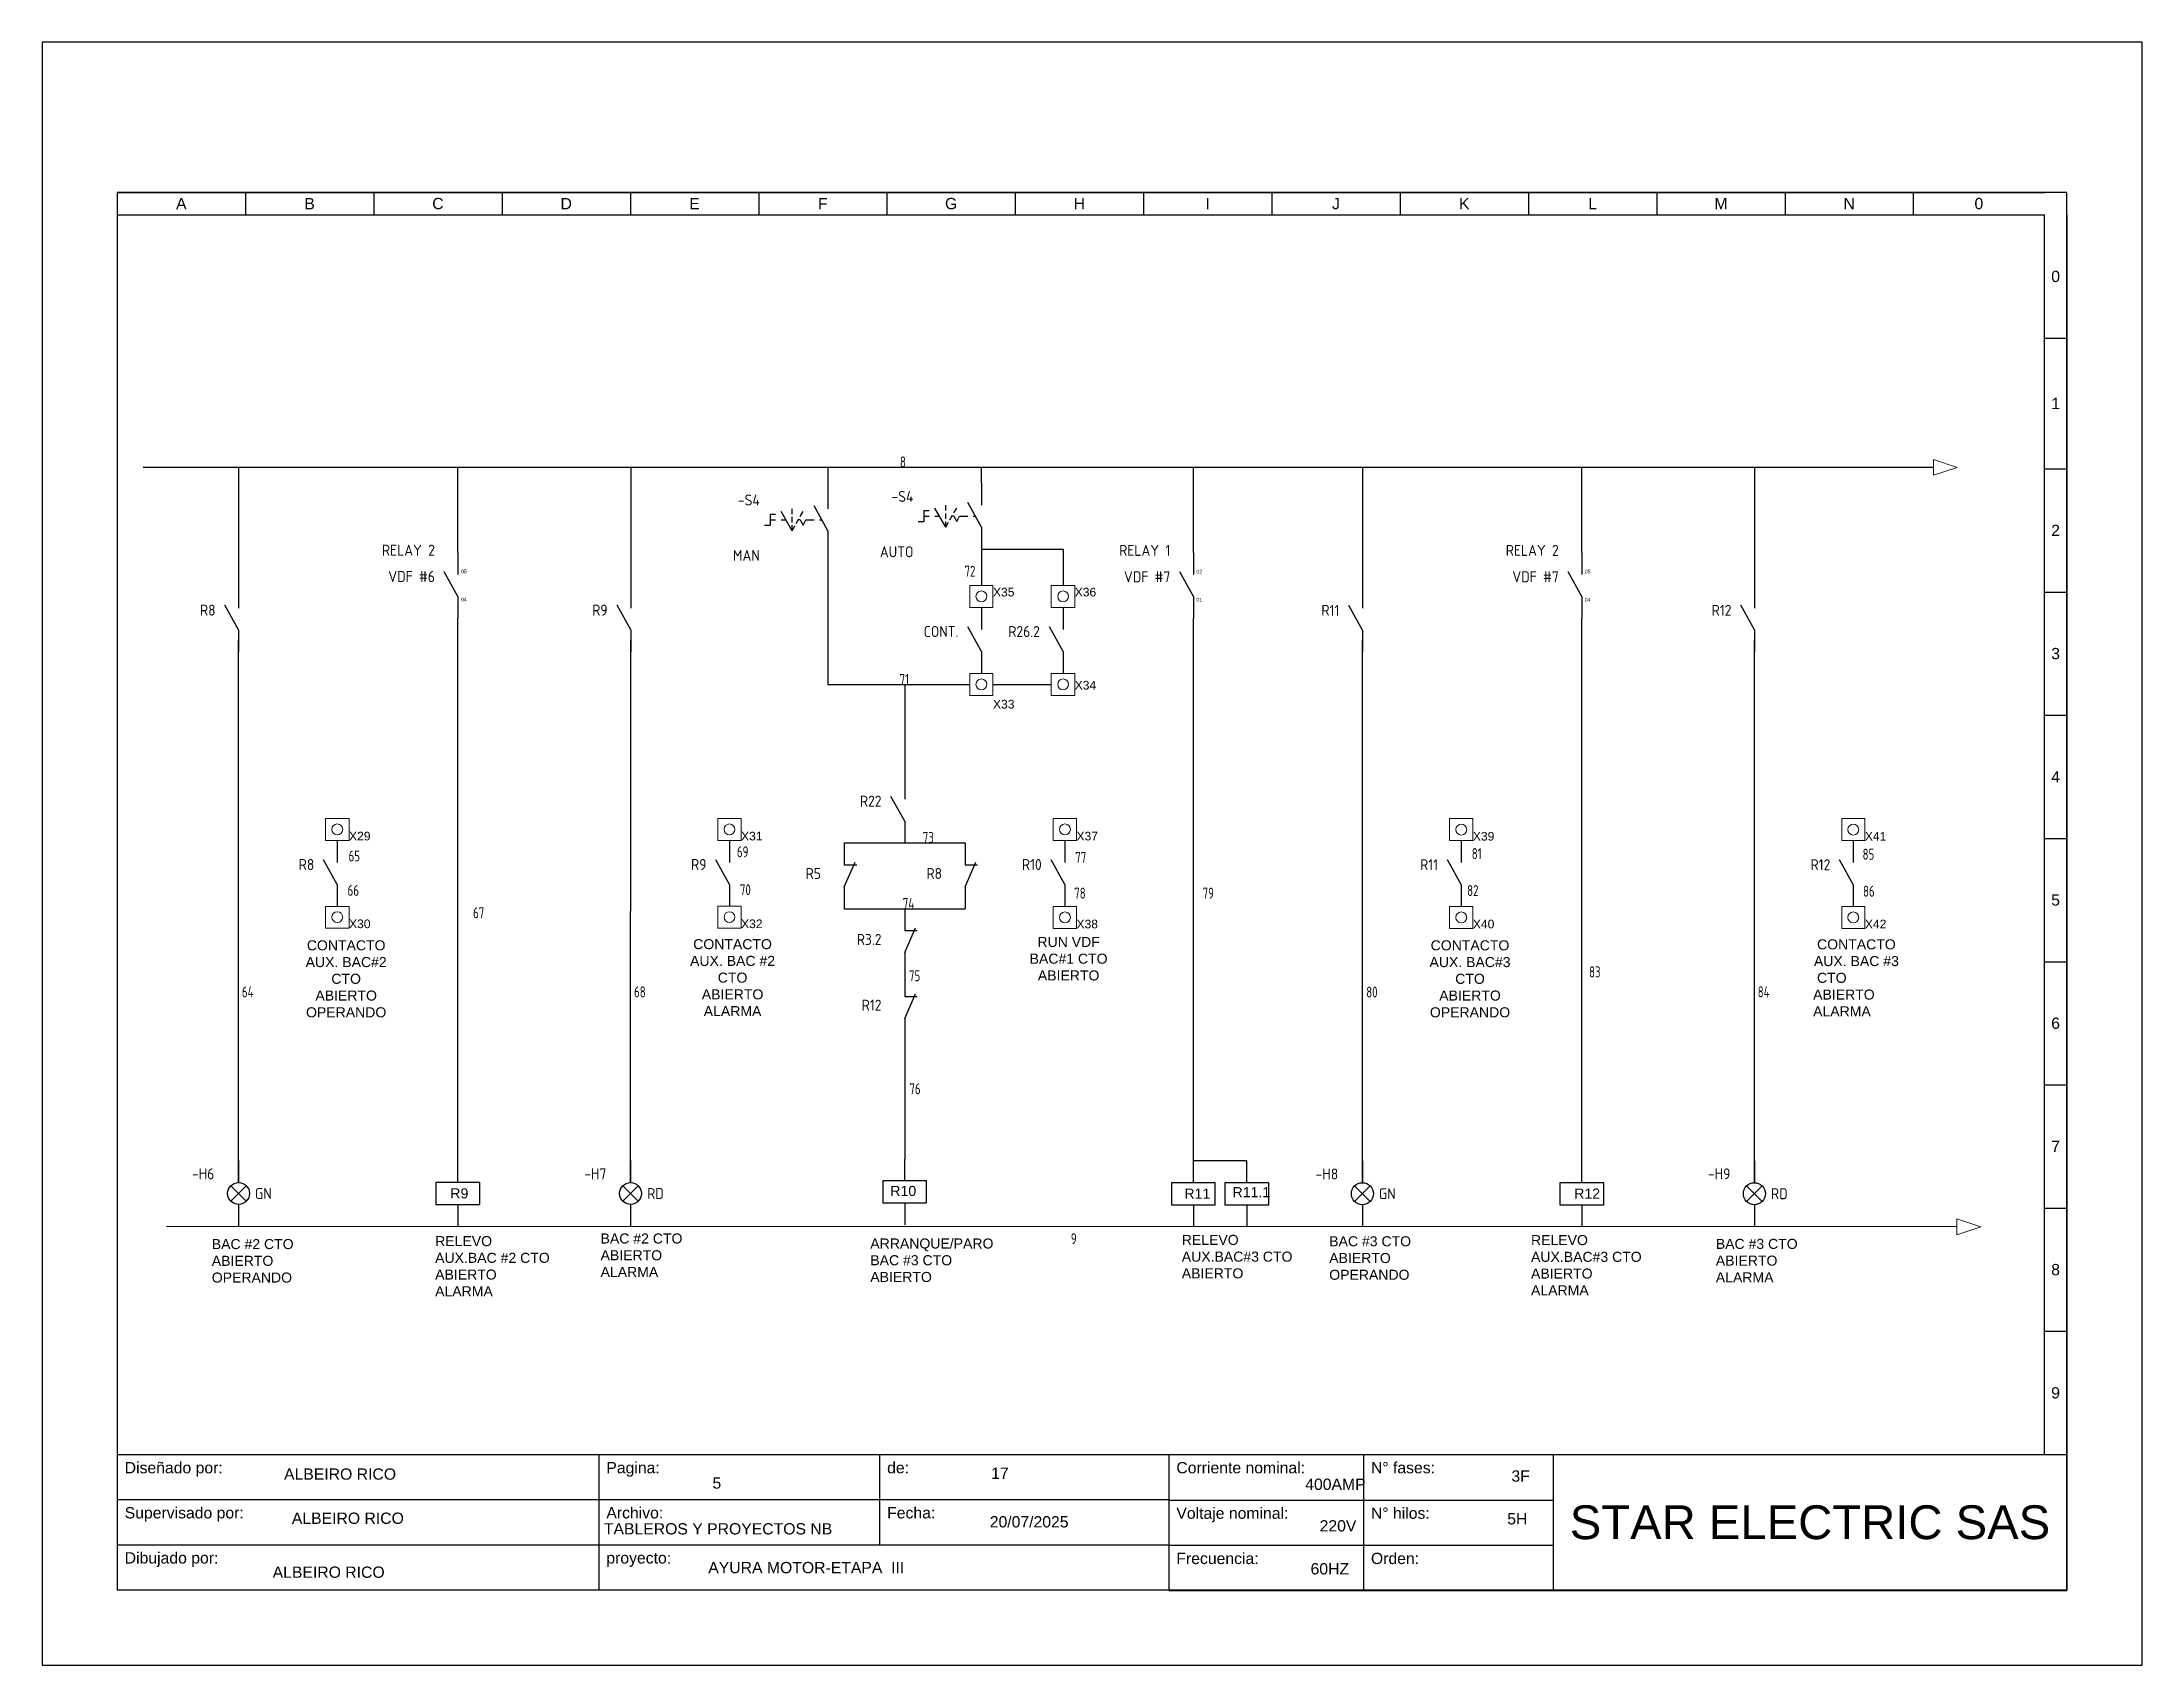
# Model space of a CAD drawing. Header units: millimetres. Extents: x 691 to 18605, y 670 to 10026.
# Drawn here: x 4941 to 5992, y 9213 to 10026 of the extents above; entities that cross this region are included whole.
import ezdxf
from ezdxf.enums import TextEntityAlignment as Align

# ---------------------------------------------------------------- set-up
doc = ezdxf.new("R2010")
doc.units = ezdxf.units.MM
doc.linetypes.add('DASHEDX2', pattern=[1.5, 1, -0.5])
for name, color, linetype in [('-DIAGRAMA', 7, 'Continuous'), ('-Electrico', 5, 'Continuous'), ('DESC', 150, 'Continuous'), ('LOC', 8, 'Continuous'), ('MISC', 7, 'Continuous'), ('SYMS', 7, 'Continuous'), ('TAGS', 150, 'Continuous'), ('WIRENO', 72, 'Continuous'), ('YEL_14_THHN', 2, 'Continuous')]:
    doc.layers.add(name, color=color, linetype=linetype)
doc.styles.get("Standard").update_dxf_attribs({"font": 'arial.ttf'})
doc.styles.add('WD_IEC', font='ISOCP2.shx', dxfattribs={"width": 0.9, "height": 4})

msp = doc.modelspace()

# ---------------------------------------------------------------- texts
at = {"color": 0, "lineweight": 0}
for s, height, p in [('05', 1.88, (5150.7, 9759.8)), ('02', 1.88, (5518.8, 9759.7)), ('05', 1.88, (5713.2, 9759.7)), ('04', 1.88, (5150.7, 9745.7)), ('X35', 4.33, (5417, 9748.2)), ('X36', 4.33, (5457.9, 9748.2)), ('01', 1.88, (5518.8, 9745.6)), ('04', 1.88, (5713.2, 9745.6)), ('X34', 4.33, (5457.9, 9701.6)), ('X33', 4.33, (5417, 9692.1)), ('X29', 4.33, (5094.7, 9626.1)), ('X31', 4.33, (5290.9, 9626.1)), ('X37', 4.33, (5458.8, 9626.1)), ('X39', 4.33, (5657.2, 9626)), ('X41', 4.33, (5853.4, 9626)), ('X30', 4.33, (5094.7, 9582.2)), ('X32', 4.33, (5290.9, 9582.2)), ('X38', 4.33, (5458.8, 9582.1)), ('X40', 4.33, (5657.2, 9582.1)), ('X42', 4.33, (5853.4, 9582.1))]:
    msp.add_text(s, height=height, dxfattribs=at).set_placement(p)
at = {"color": 0, "char_height": 5.025, "attachment_point": 1}
for s, width, heights, insert in [('\\pxqc;CONTACTO AUX. BAC#2 CTO ABIERTO OPERANDO', 43.322, [48.1], (5071.6, 9576.1)), ('\\pxqc;CONTACTO AUX. BAC #2 CTO ABIERTO ALARMA', 43.322, [0], (5265, 9576.7)), ('\\pxqc;RUN VDF BAC#1 CTO ABIERTO', 43.322, [0], (5433.2, 9577.8)), ('\\pxqc;CONTACTO AUX. BAC#3 CTO ABIERTO OPERANDO', 43.322, [48.1], (5634.1, 9576.1)), ('\\pxqc;CONTACTO AUX. BAC #3\\P\\pq*; CTO ABIERTO ALARMA', 43.322, [0], (5827.5, 9576.6)), ('RELEVO AUX.BAC#3 CTO ABIERTO', 57.695, [0], (5511.5, 9428.7)), ('RELEVO AUX.BAC#3 CTO ABIERTO ALARMA', 57.695, [0], (5686.3, 9428.6)), ('RELEVO AUX.BAC #2 CTO ABIERTO ALARMA', 57.695, [0], (5137.8, 9428.1)), ('ARRANQUE/PARO\\PBAC #3 CTO ABIERTO', 41.651, [0], (5355.6, 9426.9))]:
    msp.add_mtext_dynamic_manual_height_columns(s, width=width, gutter_width=25.1, heights=heights, dxfattribs=dict(at, insert=insert))
at = {"color": 0, "linetype": 'DASHEDX2', "char_height": 5.06, "attachment_point": 1}
for s, insert in [('R9', (5145.4, 9452)), ('R10', (5365.6, 9453.2)), ('R11', (5512.8, 9451.9)), ('R11.1', (5536.9, 9452.6)), ('R12', (5707.9, 9451.9))]:
    msp.add_mtext_dynamic_manual_height_columns(s, width=14.102, gutter_width=25.3, heights=[6.68], dxfattribs=dict(at, insert=insert))
at = {"color": 0, "char_height": 5.025, "width": 58.975, "attachment_point": 1}
for s, insert in [('BAC #2 CTO ABIERTO ALARMA', (5220.6, 9429.4)), ('BAC #2 CTO ABIERTO OPERANDO', (5026, 9426.6)), ('BAC #3 CTO ABIERTO OPERANDO', (5585.3, 9428)), ('BAC #3 CTO ABIERTO ALARMA', (5778.8, 9426.7))]:
    msp.add_mtext(s, dxfattribs=dict(at, insert=insert))

# ---------------------------------------------------------------- blocks, each defined once
blk = doc.blocks.new('*T3')
at = {"color": 0, "linetype": 'ByBlock', "lineweight": -2}
for p, q in [((0, 0), (139.92, 0)), ((0, 0), (0, -18)), ((64.08, 0), (64.08, -18)), ((101.44, 0), (101.44, -12)), ((139.92, 0), (139.92, -18)), ((0, -6), (139.92, -6)), ((0, -12), (139.92, -12)), ((0, -18), (139.92, -18))]:
    blk.add_line(p, q, dxfattribs=at)
at = {"color": 0, "char_height": 1.5, "attachment_point": 1}
for s, insert, width in [('{\\fArial|b0|i0|c162|p34;Diseñado por:}', (1, -1), 62.0824), ('{\\fArial|b0|i0|c162|p34;Pagina:}', (65.08, -1), 35.3574), ('{\\fArial|b0|i0|c162|p34;de}:', (102.44, -1), 36.4813), ('{\\fArial|b0|i0|c162|p34;Supervisado por:}', (1, -7), 62.0824), ('{\\fArial|b0|i0|c162|p34;Archivo:}', (65.08, -7), 35.3574), ('Fecha:', (102.44, -7), 36.4813), ('Dibujado por:', (1, -13), 62.0824), ('{\\fArial|b0|i0|c162|p34;proyecto:}', (65.08, -13), 73.8387)]:
    blk.add_mtext(s, dxfattribs=dict(at, insert=insert, width=width))
blk = doc.blocks.new('*T4')
at = {"color": 0, "linetype": 'ByBlock', "lineweight": -2}
for p, q in [((0, 0), (119.48, 0)), ((0, 0), (0, -18.07)), ((25.89, 0), (25.89, -18.07)), ((51.13, 0), (51.13, -18.07)), ((119.48, 0), (119.48, -18.07)), ((0, -6.05), (51.13, -6.05)), ((0, -12.07), (51.13, -12.07)), ((0, -18.07), (119.48, -18.07))]:
    blk.add_line(p, q, dxfattribs=at)
at = {"color": 0}
for s, insert, char_height, width, attachment_point in [('Corriente nominal:', (1, -1), 1.5, 23.894, 1), ('{\\fArial|b0|i0|c162|p34;N° fases:}', (26.89, -1), 1.5, 23.2313, 1), ('Voltaje nominal:', (1, -7.05), 1.5, 23.894, 1), ('{\\fArial|b0|i0|c162|p34;N° hilos:}', (26.89, -7.05), 1.5, 23.2313, 1), ('{\\fArial|b0|i0|c162|p34;STAR ELECTRIC SAS}', (85.3, -9.04), 4.5, 66.3536, 5), ('Frecuencia:', (1, -13.07), 1.5, 23.894, 1), ('{\\fArial|b0|i0|c162|p34;Orden}:', (26.89, -13.07), 1.5, 23.2313, 1)]:
    blk.add_mtext(s, dxfattribs=dict(at, insert=insert, char_height=char_height, width=width, attachment_point=attachment_point))
blk = doc.blocks.new('CAJETIN')
for p, q in [((0, 185.97), (-259.4, 185.97)), ((-259.4, 185.97), (-259.4, 0.07)), ((-259.4, 185.97), (-2.99, 185.97)), ((-259.4, 185.97), (-259.4, 182.97)), ((-242.33, 185.97), (-242.33, 182.97)), ((-225.26, 185.97), (-225.26, 182.97)), ((-208.19, 185.97), (-208.19, 182.97)), ((-191.12, 185.97), (-191.12, 182.97)), ((-174.05, 185.97), (-174.05, 182.97)), ((-156.98, 185.97), (-156.98, 182.97)), ((-139.91, 185.97), (-139.91, 182.97)), ((-122.84, 185.97), (-122.84, 182.97)), ((-105.77, 185.97), (-105.77, 182.97)), ((-88.7, 185.97), (-88.7, 182.97)), ((-71.64, 185.97), (-71.64, 182.97)), ((-54.57, 185.97), (-54.57, 182.97)), ((-37.5, 185.97), (-37.5, 182.97)), ((-20.43, 185.97), (-20.43, 182.97)), ((0, 0.07), (0, 185.97)), ((-259.4, 182.97), (-2.99, 182.97)), ((-3, 182.97), (-3, 18.07)), ((0, 182.97), (0, 18.07)), ((-3, 166.58), (0, 166.58)), ((-3, 149.19), (0, 149.19)), ((-3, 132.8), (0, 132.8)), ((-3, 116.41), (0, 116.41)), ((-3, 100.02), (0, 100.02)), ((-3, 83.63), (0, 83.63)), ((-3, 67.24), (0, 67.24)), ((-3, 50.85), (0, 50.85)), ((-3, 34.46), (0, 34.46)), ((-3, 18.07), (0, 18.07)), ((-259.4, 0.07), (0, 0.07))]:
    blk.add_line(p, q)
blk.add_lwpolyline([(-269.4, -9.93), (10, -9.93), (10, 205.97), (-269.4, 205.97)], close=True)
for name, p in [('*T3', (-259.4, 18.07)), ('*T4', (-119.48, 18.07))]:
    blk.add_blockref(name, p)
blk.add_text('0', height=1.5).set_placement((-2.08, 174.04))
at = {"char_height": 1.5, "attachment_point": 5}
for s, insert, width in [('A', (-250.87, 184.47), 17.0695), ('B', (-233.8, 184.47), 17.0695), ('C', (-216.73, 184.47), 17.0695), ('D', (-199.66, 184.47), 17.0695), ('E', (-182.59, 184.47), 17.0695), ('F', (-165.52, 184.47), 17.0695), ('G', (-148.45, 184.47), 17.0695), ('H', (-131.38, 184.47), 17.0695), ('I', (-114.31, 184.47), 17.0695), ('J', (-97.24, 184.47), 17.0695), ('K', (-80.17, 184.47), 17.0695), ('L', (-63.1, 184.47), 17.0695), ('M', (-46.03, 184.47), 17.0695), ('N', (-28.96, 184.47), 17.0695), ('0', (-11.71, 184.47), 17.4362), ('1', (-1.5, 157.89), 3), ('2', (-1.5, 141), 3), ('3', (-1.5, 124.61), 3), ('4', (-1.5, 108.22), 3), ('5', (-1.5, 91.83), 3), ('6', (-1.5, 75.44), 3), ('7', (-1.5, 59.05), 3), ('8', (-1.5, 42.66), 3), ('9', (-1.5, 26.27), 3)]:
    blk.add_mtext(s, dxfattribs=dict(at, insert=insert, width=width))
for tag, p in [('DISEÑADO_POR', (-230.86, 14.78)), ('SUPERVISADO_POR', (-229.59, 8.32)), ('DIBUJADO_POR', (-231.25, 2.42))]:
    blk.add_attdef(tag, text='', height=1.5).set_placement(p, align=Align.MIDDLE)
for tag, p in [('PAGINA', (-180.19, 13.54)), ('DE', (-143.12, 14.83)), ('A', (-97.02, 13.49)), ('F', (-73.9, 14.47)), ('ARCHIVO', (-179.45, 8.2)), ('FECHA', (-143.31, 8.38)), ('V', (-96.96, 8.58)), ('H', (-74.46, 8.76)), ('PROYECTO', (-180.75, 3.04)), ('HZ', (-98.06, 2.87)), ('OR', (-74.83, 2.5))]:
    blk.add_attdef(tag, p, '', height=1.5)
blk = doc.blocks.new('VCR21')
for p, q in [((0, 7.5), (0, 2.5)), ((0, -2.5), (-3.12, 3.12)), ((0, -2.5), (0, -7.5))]:
    blk.add_line(p, q)
at = {"style": 'WD_IEC'}
for tag, p in [('INST', (-5.25, 6.75)), ('LOC', (-5.25, 3.75)), ('TAG2', (-5.25, 0.75)), ('DESC1', (-5.25, -6.75)), ('XREF', (-5.25, -3.75)), ('DESC2', (-5.25, -9.75)), ('DESC3', (-5.25, -12.75))]:
    blk.add_attdef(tag, text='', height=2.5, dxfattribs=at).set_placement(p, align=Align.RIGHT)
blk.add_attdef('TERM01', text='', height=2, rotation=90, dxfattribs=at).set_placement((-1, 7.5), align=Align.RIGHT)
at = {"style": 'WD_IEC', "flags": 1}
for tag, p, height in [('X2TERM01', (0, 7.5), 0.32), ('X4LINK', (-2.75, 0), 0.32), ('X1LINK', (-0.5, 0), 0.32), ('CONTACT', (4, -3.5), 1), ('FAMILY', (4, -5), 1), ('COMMON', (5.25, -4.75), 1), ('X8TERM02', (0, -7.5), 0.32)]:
    blk.add_attdef(tag, p, '', height=height, dxfattribs=at)
at = {"style": 'WD_IEC'}
blk.add_attdef('TERM02', (-1, -7.5), '', height=2, rotation=90, dxfattribs=at)
blk = doc.blocks.new('VLT1G')
for p, q in [((0, 7.5), (0, 2.5)), ((-1.77, -1.77), (1.77, 1.77)), ((1.77, -1.77), (-1.77, 1.77)), ((0, -2.5), (0, -7.5))]:
    blk.add_line(p, q)
blk.add_circle((0, 0), 2.5)
at = {"style": 'WD_IEC'}
for tag, p in [('INST', (-5.5, 10.25)), ('TAG1', (-5.5, 3.25)), ('LOC', (-5.5, 6.75)), ('DESC1', (-5.5, -6.35)), ('DESC2', (-5.5, -9.85)), ('DESC3', (-5.5, -13.35))]:
    blk.add_attdef(tag, text='', height=2.5, dxfattribs=at).set_placement(p, align=Align.RIGHT)
blk.add_attdef('TERM01', text='', height=2, rotation=90, dxfattribs=at).set_placement((-1, 7.5), align=Align.RIGHT)
at = {"style": 'WD_IEC', "flags": 1}
for tag, p, height in [('X2TERM01', (0, 7.5), 0.32), ('X4LINK', (-3, 0), 0.32), ('X1LINK', (3, 0), 0.32), ('ASSYCODE', (1, -4), 1), ('FAMILY', (1, -5.5), 1), ('X8TERM02', (0, -7.5), 0.32), ('CATDESC', (1, -7), 1)]:
    blk.add_attdef(tag, p, '', height=height, dxfattribs=at)
at = {"style": 'WD_IEC', "flags": 9}
for tag, p in [('MFG', (-6, -0.25)), ('CAT', (-6, -2.75))]:
    blk.add_attdef(tag, text='', height=1.5, dxfattribs=at).set_placement(p, align=Align.RIGHT)
at = {"style": 'WD_IEC'}
blk.add_attdef('TERM02', (-1, -7.5), '', height=2, rotation=90, dxfattribs=at)
at = {"lineweight": 13, "style": 'WD_IEC'}
blk.add_attdef('COLOR', text='', height=2.5, dxfattribs=at).set_placement((3.75, 0), align=Align.MIDDLE_LEFT)
at = {"lineweight": 15, "style": 'WD_IEC'}
for tag, p in [('WDTAGALT', (-5.5, -21)), ('XREF', (-5.5, -18))]:
    blk.add_attdef(tag, text='', height=2.5, dxfattribs=at).set_placement(p, align=Align.RIGHT)
blk = doc.blocks.new('WD_WNV')
at = {"linetype": 'Continuous', "style": 'WD_IEC', "width": 0.8}
blk.add_attdef('WIRENO', text='', height=2.5, dxfattribs=at).set_placement((-1.6, 0), align=Align.MIDDLE_RIGHT)
at = {"style": 'WD_IEC', "flags": 1}
for tag, p in [('W08USER', (-1, 0.375)), ('W04USER', (-1, 0.875)), ('W05USER', (-1, 0.75)), ('W09USER', (-1, 0.25)), ('W03USER', (-1, 1)), ('W06USER', (-1, 0.625)), ('W07USER', (-1, 0.5)), ('W02USER', (-1, 1.125)), ('W01USER', (-1, 1.25)), ('W10USER', (-1, 0.125))]:
    blk.add_attdef(tag, text='', height=0.08, dxfattribs=at).set_placement(p, align=Align.CENTER)
blk = doc.blocks.new('VMS1')
for p, q in [((0, 2.5), (0, 7.5)), ((0, -2.5), (0, -7.5))]:
    blk.add_line(p, q)
blk.add_lwpolyline([(-5, 2.5), (-5, -2.5), (5, -2.5), (5, 2.5)], close=True)
at = {"style": 'WD_IEC'}
for tag, p in [('INST', (-5.25, 10.5)), ('LOC', (-5.25, 7.5)), ('TAG1', (-5.25, 4.5)), ('DESC1', (-5.25, -6.85)), ('DESC2', (-5.25, -9.85)), ('DESC3', (-5.25, -12.85))]:
    blk.add_attdef(tag, text='', height=2.5, dxfattribs=at).set_placement(p, align=Align.RIGHT)
blk.add_attdef('TERM01', text='', height=2, rotation=90, dxfattribs=at).set_placement((-1, 7.5), align=Align.RIGHT)
at = {"style": 'WD_IEC', "flags": 1}
for tag, p, height in [('X2TERM01', (0, 7.5), 0.32), ('X4LINK', (-5, 0), 0.32), ('X1LINK', (5, 0), 0.32), ('ASSYCODE', (1, -4), 1), ('FAMILY', (1, -5.5), 1), ('X8TERM02', (0, -7.5), 0.32), ('CATDESC', (1, -7), 1)]:
    blk.add_attdef(tag, p, '', height=height, dxfattribs=at)
at = {"style": 'WD_IEC', "flags": 9}
for tag, p in [('MFG', (-6, 1)), ('CAT', (-6, -1.5))]:
    blk.add_attdef(tag, text='', height=1.5, dxfattribs=at).set_placement(p, align=Align.RIGHT)
at = {"style": 'WD_IEC'}
blk.add_attdef('TERM02', (-1, -7.5), '', height=2, rotation=90, dxfattribs=at)
at = {"lineweight": 9, "style": 'WD_IEC'}
for tag, p in [('NO', (-5.5, -16.5)), ('NC', (-5.5, -19.5))]:
    blk.add_attdef(tag, text='', height=2.5, dxfattribs=at).set_placement(p, align=Align.TOP_RIGHT)
for tag, p in [('XREFNO', (-4, -16.5)), ('XREFNC', (-4, -19.5))]:
    blk.add_attdef(tag, text='', height=2.5, dxfattribs=at).set_placement(p, align=Align.TOP_LEFT)
blk = doc.blocks.new('VSS113')
for p, q in [((0, 7.5), (0, 2.5)), ((-13.12, 1.25), (-11.88, 1.25)), ((-13.12, 1.25), (-13.12, -1.25)), ((-13.12, 0), (-11.88, 0)), ((-8.12, -2.5), (-10.62, 1.83)), ((-10.62, 0), (-9.57, 0)), ((-8.12, 1.25), (-8.12, 2.5)), ((-8.12, -0.63), (-8.12, 0.62)), ((-7.19, -0.88), (-6.56, 0.21)), ((-6.25, 0), (-6.68, 0)), ((-6.25, 0.75), (-5.62, 1.83)), ((-6.25, 0), (-5.62, -1.25)), ((-5.62, -1.25), (-5, 0)), ((-5, 0), (-3.12, 0)), ((0, -2.5), (-3.12, 3.12)), ((-1.88, 0), (-1.39, 0)), ((-14.38, -1.25), (-13.12, -1.25)), ((-8.12, -2.5), (-8.12, -1.25)), ((-8.12, -2.5), (-7.5, -1.42)), ((0, -2.5), (0, -7.5))]:
    blk.add_line(p, q)
at = {"style": 'WD_IEC'}
for tag, p in [('INST', (-15.5, 9.25)), ('TAG1', (-15.5, 3.25)), ('LOC', (-15.5, 6.25)), ('DESC1', (-15.5, -9.35)), ('DESC3', (-15.5, -15.35)), ('DESC2', (-15.5, -12.35))]:
    blk.add_attdef(tag, text='', height=2.5, dxfattribs=at).set_placement(p, align=Align.RIGHT)
at = {"style": 'WD_IEC', "flags": 8}
for tag, p in [('POS1', (-10.62, 3.5)), ('POS2', (-8.12, 3.5)), ('POS3', (-5.62, 3.5))]:
    blk.add_attdef(tag, text='', height=2, rotation=90, dxfattribs=at).set_placement(p, align=Align.MIDDLE_LEFT)
at = {"style": 'WD_IEC'}
blk.add_attdef('TERM01', text='', height=2, rotation=90, dxfattribs=at).set_placement((-1, 7.5), align=Align.RIGHT)
at = {"style": 'WD_IEC', "flags": 1}
for tag, p, height in [('X2TERM01', (0, 7.5), 0.32), ('CONTACT', (0.5, 4.5), 1), ('X1LINK', (0, 0), 0.32), ('COMMON', (1.75, 3.25), 1), ('X8TERM02', (0, -7.5), 0.32), ('ASSYCODE', (1, -9), 1), ('FAMILY', (1, -10.5), 1), ('CATDESC', (1, -12), 1)]:
    blk.add_attdef(tag, p, '', height=height, dxfattribs=at)
at = {"style": 'WD_IEC', "flags": 9}
for tag, p in [('MFG', (-16, -0.25)), ('CAT', (-16, -2.75))]:
    blk.add_attdef(tag, text='', height=1.5, dxfattribs=at).set_placement(p, align=Align.RIGHT)
at = {"style": 'WD_IEC'}
blk.add_attdef('TERM02', (-1, -7.5), '', height=2, rotation=90, dxfattribs=at)
at = {"lineweight": 15, "style": 'WD_IEC'}
blk.add_attdef('XREF', text='', height=2.5, dxfattribs=at).set_placement((-15.5, -6.35), align=Align.RIGHT)
blk.add_attdef('STATE', (1.25, -6.35), '', height=2.5, dxfattribs=at)
blk = doc.blocks.new('VCR22')
for p, q in [((0, 7.5), (0, 2.5)), ((0, -2.5), (2.5, 3.12)), ((0, 2.5), (2.87, 2.5)), ((0, -2.5), (0, -7.5))]:
    blk.add_line(p, q)
at = {"style": 'WD_IEC'}
for tag, p in [('INST', (-5.25, 5.25)), ('TAG2', (-5.25, -0.75)), ('LOC', (-5.25, 2.25)), ('DESC1', (-5.25, -6.75)), ('XREF', (-5.25, -3.75)), ('DESC2', (-5.25, -9.75)), ('DESC3', (-5.25, -12.75))]:
    blk.add_attdef(tag, text='', height=2.5, dxfattribs=at).set_placement(p, align=Align.RIGHT)
blk.add_attdef('TERM01', text='', height=2, rotation=90, dxfattribs=at).set_placement((-1, 7.5), align=Align.RIGHT)
at = {"style": 'WD_IEC', "flags": 1}
for tag, p, height in [('X2TERM01', (0, 7.5), 0.32), ('X4LINK', (-0.55, 0), 0.32), ('X1LINK', (1.92, 0), 0.32), ('CONTACT', (4, -3.5), 1), ('FAMILY', (4, -5), 1), ('COMMON', (5.25, -4.75), 1), ('X8TERM02', (0, -7.5), 0.32)]:
    blk.add_attdef(tag, p, '', height=height, dxfattribs=at)
at = {"style": 'WD_IEC'}
blk.add_attdef('TERM02', (-1, -7.5), '', height=2, rotation=90, dxfattribs=at)

# ---------------------------------------------------------------- linework, layer by layer
at = {"layer": '-DIAGRAMA', "color": 0, "lineweight": 0}
for centre in [(5411.2, 9748.2), (5452.1, 9748.2), (5411.2, 9704.2), (5452.1, 9704.2), (5088.8, 9631.6), (5285.1, 9631.6), (5453, 9631.6), (5651.4, 9631.5), (5847.6, 9631.5), (5088.8, 9587.7), (5285.1, 9587.7), (5453, 9587.6), (5651.4, 9587.6), (5847.6, 9587.6)]:
    msp.add_circle(centre, 2.72, dxfattribs=at)
at = {"layer": '-Electrico', "color": 0, "lineweight": 0, "ltscale": 0.08}
for points in [[(5405.4, 9753.7), (5417, 9753.7), (5417, 9742.7), (5405.4, 9742.7)], [(5446.2, 9753.7), (5457.9, 9753.7), (5457.9, 9742.7), (5446.2, 9742.7)], [(5405.4, 9709.7), (5417, 9709.7), (5417, 9698.7), (5405.4, 9698.7)], [(5446.2, 9709.7), (5457.9, 9709.7), (5457.9, 9698.7), (5446.2, 9698.7)], [(5083, 9637.1), (5094.7, 9637.1), (5094.7, 9626.1), (5083, 9626.1)], [(5279.3, 9637.1), (5290.9, 9637.1), (5290.9, 9626.1), (5279.3, 9626.1)], [(5447.1, 9637.1), (5458.8, 9637.1), (5458.8, 9626.1), (5447.1, 9626.1)], [(5645.5, 9637), (5657.2, 9637), (5657.2, 9626), (5645.5, 9626)], [(5841.8, 9637), (5853.4, 9637), (5853.4, 9626), (5841.8, 9626)], [(5083, 9593.1), (5094.7, 9593.1), (5094.7, 9582.2), (5083, 9582.2)], [(5279.3, 9593.2), (5290.9, 9593.2), (5290.9, 9582.2), (5279.3, 9582.2)], [(5447.1, 9593.1), (5458.8, 9593.1), (5458.8, 9582.1), (5447.1, 9582.1)], [(5645.5, 9593.1), (5657.2, 9593.1), (5657.2, 9582.1), (5645.5, 9582.1)], [(5841.8, 9593.1), (5853.4, 9593.1), (5853.4, 9582.1), (5841.8, 9582.1)]]:
    msp.add_lwpolyline(points, close=True, dxfattribs=at)
at = {"color": 0}
for p, q in [((5039.4, 9812.8), (5039.4, 9753.4)), ((5149.2, 9770.2), (5149.2, 9812.9)), ((5235.7, 9812.9), (5235.7, 9753.4)), ((5517.3, 9770.1), (5517.3, 9812.8)), ((5601.9, 9812.8), (5601.9, 9753.3)), ((5711.7, 9770.1), (5711.7, 9812.8)), ((5798.2, 9812.8), (5798.2, 9753.3)), ((5334.3, 9770.1), (5334.3, 9704.2)), ((5411.2, 9771.9), (5411.2, 9753.7)), ((5411.2, 9771.9), (5452.1, 9771.9)), ((5452.1, 9771.9), (5452.1, 9753.7)), ((5149.2, 9465.9), (5149.2, 9737.3)), ((5517.3, 9465.8), (5517.3, 9737.2)), ((5711.7, 9465.8), (5711.7, 9737.2)), ((5039.4, 9454.9), (5039.4, 9726.2)), ((5235.6, 9454.9), (5235.7, 9726.3)), ((5601.9, 9454.8), (5601.9, 9726.2)), ((5798.1, 9454.8), (5798.2, 9726.2)), ((5334.3, 9704.2), (5405.4, 9704.2)), ((5372.8, 9704.2), (5372.8, 9657.9)), ((5417, 9704.2), (5446.2, 9704.2)), ((5342.5, 9624.9), (5403, 9624.9)), ((5342.5, 9591.9), (5403, 9591.9)), ((5372.8, 9526), (5372.8, 9466.7)), ((5544.1, 9465.8), (5517.3, 9465.8))]:
    msp.add_line(p, q, dxfattribs=at)
at = {"color": 0, "linetype": 'Continuous', "lineweight": 0}
for p, q in [((5887.8, 9816.7), (5887.8, 9812.8)), ((5899.6, 9812.8), (5887.8, 9816.7)), ((5887.8, 9812.8), (5887.8, 9808.8)), ((5887.8, 9808.8), (5899.6, 9812.8)), ((5899.5, 9436.8), (5899.5, 9432.8)), ((5911.4, 9432.8), (5899.5, 9436.8)), ((5899.5, 9432.8), (5899.5, 9428.8)), ((5899.5, 9428.8), (5911.4, 9432.8))]:
    msp.add_line(p, q, dxfattribs=at)
at = {"layer": 'YEL_14_THHN', "color": 0}
for p, q in [((5887.8, 9812.8), (4991.7, 9812.8)), ((5334.3, 9812.8), (5334.3, 9803)), ((5411.2, 9804.9), (5411.2, 9812.8)), ((5899.5, 9432.8), (5003.4, 9432.9))]:
    msp.add_line(p, q, dxfattribs=at)

# ---------------------------------------------------------------- block references
at = {"color": 0}
ref = msp.add_blockref('CAJETIN', (5954.5, 9250.8), dxfattribs=dict(at, xscale=3.761929394681115, yscale=3.761929394681115, zscale=3.761929394681115))
ref.add_attrib('5H', '5H', (5674.4, 9283.8), dxfattribs={"height": 5.64})
ref.add_attrib('3F', '3F', (5676.5, 9305.2), dxfattribs={"height": 5.64})
ref.add_attrib('HZ', '60HZ', dxfattribs={"height": 5.64}).set_placement((5585.6, 9261.6), align=Align.MIDDLE)
ref.add_attrib('V', '220V', dxfattribs={"height": 5.64}).set_placement((5589.7, 9283.1), align=Align.MIDDLE)
ref.add_attrib('A', '400AMP', dxfattribs={"height": 5.64}).set_placement((5588.4, 9303.9), align=Align.MIDDLE)
ref.add_attrib('PROYECTO', 'AYURA MOTOR-ETAPA  III', dxfattribs={"height": 5.643}).set_placement((5274.5, 9262.2), align=Align.MIDDLE_LEFT)
ref.add_attrib('ARCHIVO', 'TABLEROS Y PROYECTOS NB', dxfattribs={"height": 5.643}).set_placement((5279.4, 9281.6), align=Align.MIDDLE)
ref.add_attrib('DE', '17', (5416.1, 9306.6), dxfattribs={"height": 5.64})
ref.add_attrib('PAGINA', '5', (5276.6, 9301.7), dxfattribs={"height": 5.64})
ref.add_attrib('FECHA', '20/07/2025', (5415.4, 9282.3), dxfattribs={"height": 5.64})
ref.add_attrib('DIBUJADO_POR', 'ALBEIRO RICO', dxfattribs={"height": 5.643}).set_placement((5084.5, 9259.9), align=Align.MIDDLE)
ref.add_attrib('SUPERVISADO_POR', 'ALBEIRO RICO', dxfattribs={"height": 5.643}).set_placement((5094.1, 9286.9), align=Align.MIDDLE)
ref.add_attrib('DISEÑADO_POR', 'ALBEIRO RICO', dxfattribs={"height": 5.643}).set_placement((5090.2, 9309), align=Align.MIDDLE)
at = {"layer": 'SYMS', "color": 0}
ref = msp.add_blockref('VSS113', (5334.3, 9786.6), dxfattribs=dict(at, xscale=2.197145441597592, yscale=2.197145441597592, zscale=2.197145441597592))
ref.add_attrib('DESC1', 'MAN', dxfattribs={"layer": 'DESC', "height": 5.49, "style": 'WD_IEC'}).set_placement((5300.3, 9766), align=Align.RIGHT)
ref.add_attrib('TAG1', '-S4', dxfattribs={"layer": 'TAGS', "height": 5.49, "style": 'WD_IEC'}).set_placement((5300.3, 9793.7), align=Align.RIGHT)
ref = msp.add_blockref('VSS113', (5411.2, 9788.4), dxfattribs=dict(at, xscale=2.197145441597592, yscale=2.197145441597592, zscale=2.197145441597592))
ref.add_attrib('DESC1', 'AUTO', dxfattribs={"layer": 'DESC', "height": 5.49, "style": 'WD_IEC'}).set_placement((5377.2, 9767.8), align=Align.RIGHT)
ref.add_attrib('TAG1', '-S4', dxfattribs={"layer": 'TAGS', "height": 5.49, "style": 'WD_IEC'}).set_placement((5377.2, 9795.5), align=Align.RIGHT)
ref = msp.add_blockref('VCR21', (5149.2, 9753.7), dxfattribs=dict(at, xscale=2.197145441597592, yscale=2.197145441597592, zscale=2.197145441597592))
ref.add_attrib('INST', 'RELAY 2', dxfattribs={"layer": 'LOC', "height": 5.49, "style": 'WD_IEC'}).set_placement((5137.7, 9768.6), align=Align.RIGHT)
ref.add_attrib('TAG2', 'VDF #6', dxfattribs={"layer": 'TAGS', "height": 5.49, "style": 'WD_IEC'}).set_placement((5137.7, 9755.4), align=Align.RIGHT)
ref = msp.add_blockref('VCR21', (5517.3, 9753.6), dxfattribs=dict(at, xscale=2.197145441597592, yscale=2.197145441597592, zscale=2.197145441597592))
ref.add_attrib('INST', 'RELAY 1', dxfattribs={"layer": 'LOC', "height": 5.49, "style": 'WD_IEC'}).set_placement((5505.8, 9768.5), align=Align.RIGHT)
ref.add_attrib('TAG2', 'VDF #7', dxfattribs={"layer": 'TAGS', "height": 5.49, "style": 'WD_IEC'}).set_placement((5505.8, 9755.3), align=Align.RIGHT)
ref = msp.add_blockref('VCR21', (5711.7, 9753.7), dxfattribs=dict(at, xscale=2.197145441597592, yscale=2.197145441597592, zscale=2.197145441597592))
ref.add_attrib('INST', 'RELAY 2', dxfattribs={"layer": 'LOC', "height": 5.49, "style": 'WD_IEC'}).set_placement((5700.2, 9768.5), align=Align.RIGHT)
ref.add_attrib('TAG2', 'VDF #7', dxfattribs={"layer": 'TAGS', "height": 5.49, "style": 'WD_IEC'}).set_placement((5700.2, 9755.3), align=Align.RIGHT)
ref = msp.add_blockref('VCR21', (5039.4, 9736.9), dxfattribs=dict(at, xscale=2.197145441597592, yscale=2.197145441597592, zscale=2.197145441597592))
ref.add_attrib('TAG2', 'R8', dxfattribs={"layer": 'TAGS', "height": 5.49, "style": 'WD_IEC'}).set_placement((5027.9, 9738.6), align=Align.RIGHT)
ref = msp.add_blockref('VCR21', (5235.7, 9736.9), dxfattribs=dict(at, xscale=2.197145441597592, yscale=2.197145441597592, zscale=2.197145441597592))
ref.add_attrib('TAG2', 'R9', dxfattribs={"layer": 'TAGS', "height": 5.49, "style": 'WD_IEC'}).set_placement((5224.1, 9738.6), align=Align.RIGHT)
ref = msp.add_blockref('VCR21', (5601.9, 9736.8), dxfattribs=dict(at, xscale=2.197145441597592, yscale=2.197145441597592, zscale=2.197145441597592))
ref.add_attrib('TAG2', 'R11', dxfattribs={"layer": 'TAGS', "height": 5.49, "style": 'WD_IEC'}).set_placement((5590.4, 9738.5), align=Align.RIGHT)
ref = msp.add_blockref('VCR21', (5798.2, 9736.9), dxfattribs=dict(at, xscale=2.197145441597592, yscale=2.197145441597592, zscale=2.197145441597592))
ref.add_attrib('TAG2', 'R12', dxfattribs={"layer": 'TAGS', "height": 5.49, "style": 'WD_IEC'}).set_placement((5786.6, 9738.5), align=Align.RIGHT)
ref = msp.add_blockref('VCR21', (5411.2, 9726.2), dxfattribs=dict(at, xscale=2.197145441597592, yscale=2.197145441597592, zscale=2.197145441597592))
ref.add_attrib('TAG2', 'CONT.', dxfattribs={"layer": 'TAGS', "height": 5.49, "style": 'WD_IEC'}).set_placement((5399.7, 9727.9), align=Align.RIGHT)
ref = msp.add_blockref('VCR21', (5452.1, 9726.2), dxfattribs=dict(at, xscale=2.197145441597592, yscale=2.197145441597592, zscale=2.197145441597592))
ref.add_attrib('TAG2', 'R26.2', dxfattribs={"layer": 'TAGS', "height": 5.49, "style": 'WD_IEC'}).set_placement((5440.5, 9727.9), align=Align.RIGHT)
ref = msp.add_blockref('VCR21', (5372.8, 9641.3), dxfattribs=dict(at, xscale=2.197145441597592, yscale=2.197145441597592, zscale=2.197145441597592))
ref.add_attrib('TAG2', 'R22', dxfattribs={"layer": 'TAGS', "height": 5.49, "style": 'WD_IEC'}).set_placement((5361.2, 9643), align=Align.RIGHT)
ref = msp.add_blockref('VCR21', (5088.8, 9609.6), dxfattribs=dict(at, xscale=2.197145441597592, yscale=2.197145441597592, zscale=2.197145441597592))
ref.add_attrib('TAG2', 'R8', dxfattribs={"layer": 'TAGS', "height": 5.49, "style": 'WD_IEC'}).set_placement((5077.3, 9611.3), align=Align.RIGHT)
ref = msp.add_blockref('VCR21', (5285.1, 9609.6), dxfattribs=dict(at, xscale=2.197145441597592, yscale=2.197145441597592, zscale=2.197145441597592))
ref.add_attrib('TAG2', 'R9', dxfattribs={"layer": 'TAGS', "height": 5.49, "style": 'WD_IEC'}).set_placement((5273.6, 9611.3), align=Align.RIGHT)
ref = msp.add_blockref('VCR22', (5342.5, 9608.4), dxfattribs=dict(at, xscale=2.197145441597592, yscale=2.197145441597592, zscale=2.197145441597592))
ref.add_attrib('TAG2', 'R5', dxfattribs={"layer": 'TAGS', "height": 5.49, "style": 'WD_IEC'}).set_placement((5330.9, 9606.8), align=Align.RIGHT)
ref = msp.add_blockref('VCR22', (5403, 9608.4), dxfattribs=dict(at, xscale=2.197145441597592, yscale=2.197145441597592, zscale=2.197145441597592))
ref.add_attrib('TAG2', 'R8', dxfattribs={"layer": 'TAGS', "height": 5.49, "style": 'WD_IEC'}).set_placement((5391.5, 9606.8), align=Align.RIGHT)
ref = msp.add_blockref('VCR21', (5453, 9609.6), dxfattribs=dict(at, xscale=2.197145441597592, yscale=2.197145441597592, zscale=2.197145441597592))
ref.add_attrib('TAG2', 'R10', dxfattribs={"layer": 'TAGS', "height": 5.49, "style": 'WD_IEC'}).set_placement((5441.4, 9611.3), align=Align.RIGHT)
ref = msp.add_blockref('VCR21', (5651.4, 9609.5), dxfattribs=dict(at, xscale=2.197145441597592, yscale=2.197145441597592, zscale=2.197145441597592))
ref.add_attrib('TAG2', 'R11', dxfattribs={"layer": 'TAGS', "height": 5.49, "style": 'WD_IEC'}).set_placement((5639.8, 9611.2), align=Align.RIGHT)
ref = msp.add_blockref('VCR21', (5847.6, 9609.6), dxfattribs=dict(at, xscale=2.197145441597592, yscale=2.197145441597592, zscale=2.197145441597592))
ref.add_attrib('TAG2', 'R12', dxfattribs={"layer": 'TAGS', "height": 5.49, "style": 'WD_IEC'}).set_placement((5836.1, 9611.2), align=Align.RIGHT)
ref = msp.add_blockref('VCR22', (5372.8, 9575.5), dxfattribs=dict(at, xscale=2.197145441597592, yscale=2.197145441597592, zscale=2.197145441597592))
ref.add_attrib('TAG2', 'R3.2', dxfattribs={"layer": 'TAGS', "height": 5.49, "style": 'WD_IEC'}).set_placement((5361.2, 9573.8), align=Align.RIGHT)
ref = msp.add_blockref('VCR22', (5372.8, 9542.5), dxfattribs=dict(at, xscale=2.197145441597592, yscale=2.197145441597592, zscale=2.197145441597592))
ref.add_attrib('TAG2', 'R12', dxfattribs={"layer": 'TAGS', "height": 5.49, "style": 'WD_IEC'}).set_placement((5361.2, 9540.9), align=Align.RIGHT)
ref = msp.add_blockref('VLT1G', (5039.4, 9449.4), dxfattribs=dict(at, xscale=2.197145441597592, yscale=2.197145441597592, zscale=2.197145441597592))
ref.add_attrib('COLOR', 'GN', dxfattribs={"layer": 'MISC', "lineweight": 13, "height": 5.49, "style": 'WD_IEC'}).set_placement((5047.6, 9449.4), align=Align.MIDDLE_LEFT)
ref.add_attrib('TAG1', '-H6', dxfattribs={"layer": 'TAGS', "height": 5.49, "style": 'WD_IEC'}).set_placement((5027.3, 9456.5), align=Align.RIGHT)
at = {"layer": 'SYMS', "color": 0, "xscale": 2.197145441597592, "yscale": 2.197145441597592, "zscale": 2.197145441597592}
for p in [(5149.2, 9449.4), (5372.8, 9450.2), (5517.3, 9449.3), (5544.1, 9449.3), (5711.7, 9449.3)]:
    msp.add_blockref('VMS1', p, dxfattribs=at)
at = {"layer": 'SYMS', "color": 0}
ref = msp.add_blockref('VLT1G', (5235.6, 9449.4), dxfattribs=dict(at, xscale=2.197145441597592, yscale=2.197145441597592, zscale=2.197145441597592))
ref.add_attrib('COLOR', 'RD', dxfattribs={"layer": 'MISC', "lineweight": 13, "height": 5.49, "style": 'WD_IEC'}).set_placement((5243.9, 9449.4), align=Align.MIDDLE_LEFT)
ref.add_attrib('TAG1', '-H7', dxfattribs={"layer": 'TAGS', "height": 5.49, "style": 'WD_IEC'}).set_placement((5223.5, 9456.5), align=Align.RIGHT)
ref = msp.add_blockref('VLT1G', (5601.9, 9449.3), dxfattribs=dict(at, xscale=2.197145441597592, yscale=2.197145441597592, zscale=2.197145441597592))
ref.add_attrib('COLOR', 'GN', dxfattribs={"layer": 'MISC', "lineweight": 13, "height": 5.49, "style": 'WD_IEC'}).set_placement((5610.1, 9449.3), align=Align.MIDDLE_LEFT)
ref.add_attrib('TAG1', '-H8', dxfattribs={"layer": 'TAGS', "height": 5.49, "style": 'WD_IEC'}).set_placement((5589.8, 9456.4), align=Align.RIGHT)
ref = msp.add_blockref('VLT1G', (5798.1, 9449.3), dxfattribs=dict(at, xscale=2.197145441597592, yscale=2.197145441597592, zscale=2.197145441597592))
ref.add_attrib('COLOR', 'RD', dxfattribs={"layer": 'MISC', "lineweight": 13, "height": 5.49, "style": 'WD_IEC'}).set_placement((5806.4, 9449.3), align=Align.MIDDLE_LEFT)
ref.add_attrib('TAG1', '-H9', dxfattribs={"layer": 'TAGS', "height": 5.49, "style": 'WD_IEC'}).set_placement((5786.1, 9456.5), align=Align.RIGHT)
at = {"layer": 'WIRENO', "color": 0}
ref = msp.add_blockref('WD_WNV', (5372.5, 9819.1), dxfattribs=dict(at, xscale=2.197145441597592, yscale=2.197145441597592, zscale=2.197145441597592))
ref.add_attrib('WIRENO', '8', dxfattribs={"linetype": 'Continuous', "height": 5.49, "style": 'WD_IEC', "width": 0.8}).set_placement((5373.4, 9815.5), align=Align.MIDDLE_RIGHT)
ref = msp.add_blockref('WD_WNV', (5409.8, 9764.4), dxfattribs=dict(at, xscale=2.197145441597592, yscale=2.197145441597592, zscale=2.197145441597592))
ref.add_attrib('WIRENO', '72', dxfattribs={"linetype": 'Continuous', "height": 5.49, "style": 'WD_IEC', "width": 0.8}).set_placement((5408.2, 9760.8), align=Align.MIDDLE_RIGHT)
ref = msp.add_blockref('WD_WNV', (5391.6, 9698.5), dxfattribs=dict(at, xscale=2.197145441597592, yscale=2.197145441597592, zscale=2.197145441597592))
ref.add_attrib('WIRENO', '71', dxfattribs={"linetype": 'Continuous', "height": 5.49, "style": 'WD_IEC', "width": 0.8}).set_placement((5375, 9706.7), align=Align.MIDDLE_RIGHT)
ref = msp.add_blockref('WD_WNV', (5386.4, 9631.2), dxfattribs=dict(at, xscale=2.197145441597592, yscale=2.197145441597592, zscale=2.197145441597592))
ref.add_attrib('WIRENO', '73', dxfattribs={"linetype": 'Continuous', "height": 5.49, "style": 'WD_IEC', "width": 0.8}).set_placement((5387.4, 9627.6), align=Align.MIDDLE_RIGHT)
ref = msp.add_blockref('WD_WNV', (5099.3, 9621.9), dxfattribs=dict(at, xscale=2.197145441597592, yscale=2.197145441597592, zscale=2.197145441597592))
ref.add_attrib('WIRENO', '65', dxfattribs={"linetype": 'Continuous', "height": 5.49, "style": 'WD_IEC', "width": 0.8}).set_placement((5100.2, 9618.3), align=Align.MIDDLE_RIGHT)
ref = msp.add_blockref('WD_WNV', (5293.7, 9624), dxfattribs=dict(at, xscale=2.197145441597592, yscale=2.197145441597592, zscale=2.197145441597592))
ref.add_attrib('WIRENO', '69', dxfattribs={"linetype": 'Continuous', "height": 5.49, "style": 'WD_IEC', "width": 0.8}).set_placement((5294.6, 9620.4), align=Align.MIDDLE_RIGHT)
ref = msp.add_blockref('WD_WNV', (5462.7, 9621.2), dxfattribs=dict(at, xscale=2.197145441597592, yscale=2.197145441597592, zscale=2.197145441597592))
ref.add_attrib('WIRENO', '77', dxfattribs={"linetype": 'Continuous', "height": 5.49, "style": 'WD_IEC', "width": 0.8}).set_placement((5463.7, 9617.6), align=Align.MIDDLE_RIGHT)
ref = msp.add_blockref('WD_WNV', (5660.6, 9623.1), dxfattribs=dict(at, xscale=2.197145441597592, yscale=2.197145441597592, zscale=2.197145441597592))
ref.add_attrib('WIRENO', '81', dxfattribs={"linetype": 'Continuous', "height": 5.49, "style": 'WD_IEC', "width": 0.8}).set_placement((5661.6, 9619.5), align=Align.MIDDLE_RIGHT)
ref = msp.add_blockref('WD_WNV', (5857.2, 9622.8), dxfattribs=dict(at, xscale=2.197145441597592, yscale=2.197145441597592, zscale=2.197145441597592))
ref.add_attrib('WIRENO', '85', dxfattribs={"linetype": 'Continuous', "height": 5.49, "style": 'WD_IEC', "width": 0.8}).set_placement((5858.1, 9619.2), align=Align.MIDDLE_RIGHT)
ref = msp.add_blockref('WD_WNV', (5098.7, 9604.7), dxfattribs=dict(at, xscale=2.197145441597592, yscale=2.197145441597592, zscale=2.197145441597592))
ref.add_attrib('WIRENO', '66', dxfattribs={"linetype": 'Continuous', "height": 5.49, "style": 'WD_IEC', "width": 0.8}).set_placement((5099.7, 9601.1), align=Align.MIDDLE_RIGHT)
ref = msp.add_blockref('WD_WNV', (5294.8, 9605), dxfattribs=dict(at, xscale=2.197145441597592, yscale=2.197145441597592, zscale=2.197145441597592))
ref.add_attrib('WIRENO', '70', dxfattribs={"linetype": 'Continuous', "height": 5.49, "style": 'WD_IEC', "width": 0.8}).set_placement((5295.8, 9601.4), align=Align.MIDDLE_RIGHT)
ref = msp.add_blockref('WD_WNV', (5376.6, 9598.2), dxfattribs=dict(at, xscale=2.197145441597592, yscale=2.197145441597592, zscale=2.197145441597592))
ref.add_attrib('WIRENO', '74', dxfattribs={"linetype": 'Continuous', "height": 5.49, "style": 'WD_IEC', "width": 0.8}).set_placement((5377.6, 9594.6), align=Align.MIDDLE_RIGHT)
ref = msp.add_blockref('WD_WNV', (5462.5, 9603.3), dxfattribs=dict(at, xscale=2.197145441597592, yscale=2.197145441597592, zscale=2.197145441597592))
ref.add_attrib('WIRENO', '78', dxfattribs={"linetype": 'Continuous', "height": 5.49, "style": 'WD_IEC', "width": 0.8}).set_placement((5463.4, 9599.7), align=Align.MIDDLE_RIGHT)
ref = msp.add_blockref('WD_WNV', (5521.2, 9603.3), dxfattribs=dict(at, xscale=2.197145441597592, yscale=2.197145441597592, zscale=2.197145441597592))
ref.add_attrib('WIRENO', '79', dxfattribs={"linetype": 'Continuous', "height": 5.49, "style": 'WD_IEC', "width": 0.8}).set_placement((5527.6, 9599.7), align=Align.MIDDLE_RIGHT)
ref = msp.add_blockref('WD_WNV', (5659.1, 9604.6), dxfattribs=dict(at, xscale=2.197145441597592, yscale=2.197145441597592, zscale=2.197145441597592))
ref.add_attrib('WIRENO', '82', dxfattribs={"linetype": 'Continuous', "height": 5.49, "style": 'WD_IEC', "width": 0.8}).set_placement((5660, 9601), align=Align.MIDDLE_RIGHT)
ref = msp.add_blockref('WD_WNV', (5857.3, 9604.3), dxfattribs=dict(at, xscale=2.197145441597592, yscale=2.197145441597592, zscale=2.197145441597592))
ref.add_attrib('WIRENO', '86', dxfattribs={"linetype": 'Continuous', "height": 5.49, "style": 'WD_IEC', "width": 0.8}).set_placement((5858.3, 9600.7), align=Align.MIDDLE_RIGHT)
ref = msp.add_blockref('WD_WNV', (5161.4, 9593.5), dxfattribs=dict(at, xscale=2.197145441597592, yscale=2.197145441597592, zscale=2.197145441597592))
ref.add_attrib('WIRENO', '67', dxfattribs={"linetype": 'Continuous', "height": 5.49, "style": 'WD_IEC', "width": 0.8}).set_placement((5162.4, 9589.9), align=Align.MIDDLE_RIGHT)
ref = msp.add_blockref('WD_WNV', (5379.6, 9562), dxfattribs=dict(at, xscale=2.197145441597592, yscale=2.197145441597592, zscale=2.197145441597592))
ref.add_attrib('WIRENO', '75', dxfattribs={"linetype": 'Continuous', "height": 5.49, "style": 'WD_IEC', "width": 0.8}).set_placement((5380.6, 9558.4), align=Align.MIDDLE_RIGHT)
ref = msp.add_blockref('WD_WNV', (5720.1, 9563.9), dxfattribs=dict(at, xscale=2.197145441597592, yscale=2.197145441597592, zscale=2.197145441597592))
ref.add_attrib('WIRENO', '83', dxfattribs={"linetype": 'Continuous', "height": 5.49, "style": 'WD_IEC', "width": 0.8}).set_placement((5721.1, 9560.3), align=Align.MIDDLE_RIGHT)
ref = msp.add_blockref('WD_WNV', (5045, 9553.9), dxfattribs=dict(at, xscale=2.197145441597592, yscale=2.197145441597592, zscale=2.197145441597592))
ref.add_attrib('WIRENO', '64', dxfattribs={"linetype": 'Continuous', "height": 5.49, "style": 'WD_IEC', "width": 0.8}).set_placement((5046.9, 9550.3), align=Align.MIDDLE_RIGHT)
ref = msp.add_blockref('WD_WNV', (5241.2, 9553.9), dxfattribs=dict(at, xscale=2.197145441597592, yscale=2.197145441597592, zscale=2.197145441597592))
ref.add_attrib('WIRENO', '68', dxfattribs={"linetype": 'Continuous', "height": 5.49, "style": 'WD_IEC', "width": 0.8}).set_placement((5243.2, 9550.3), align=Align.MIDDLE_RIGHT)
ref = msp.add_blockref('WD_WNV', (5607.5, 9553.8), dxfattribs=dict(at, xscale=2.197145441597592, yscale=2.197145441597592, zscale=2.197145441597592))
ref.add_attrib('WIRENO', '80', dxfattribs={"linetype": 'Continuous', "height": 5.49, "style": 'WD_IEC', "width": 0.8}).set_placement((5609.5, 9550.2), align=Align.MIDDLE_RIGHT)
ref = msp.add_blockref('WD_WNV', (5803.8, 9553.9), dxfattribs=dict(at, xscale=2.197145441597592, yscale=2.197145441597592, zscale=2.197145441597592))
ref.add_attrib('WIRENO', '84', dxfattribs={"linetype": 'Continuous', "height": 5.49, "style": 'WD_IEC', "width": 0.8}).set_placement((5805.7, 9550.3), align=Align.MIDDLE_RIGHT)
ref = msp.add_blockref('WD_WNV', (5379.8, 9505.4), dxfattribs=dict(at, xscale=2.197145441597592, yscale=2.197145441597592, zscale=2.197145441597592))
ref.add_attrib('WIRENO', '76', dxfattribs={"linetype": 'Continuous', "height": 5.49, "style": 'WD_IEC', "width": 0.8}).set_placement((5380.8, 9501.8), align=Align.MIDDLE_RIGHT)
ref = msp.add_blockref('WD_WNV', (5458, 9430.4), dxfattribs=dict(at, xscale=2.197145441597592, yscale=2.197145441597592, zscale=2.197145441597592))
ref.add_attrib('WIRENO', '9', dxfattribs={"linetype": 'Continuous', "height": 5.49, "style": 'WD_IEC', "width": 0.8}).set_placement((5458.9, 9426.8), align=Align.MIDDLE_RIGHT)

msp.set_redraw_order([(e.dxf.handle, doc.entitydb.next_handle()) for e in msp.query("TEXT MTEXT ATTDEF DIMENSION ARC_DIMENSION")])  # texts and dimensions are drawn at this point

doc.saveas('drawing.dxf')
